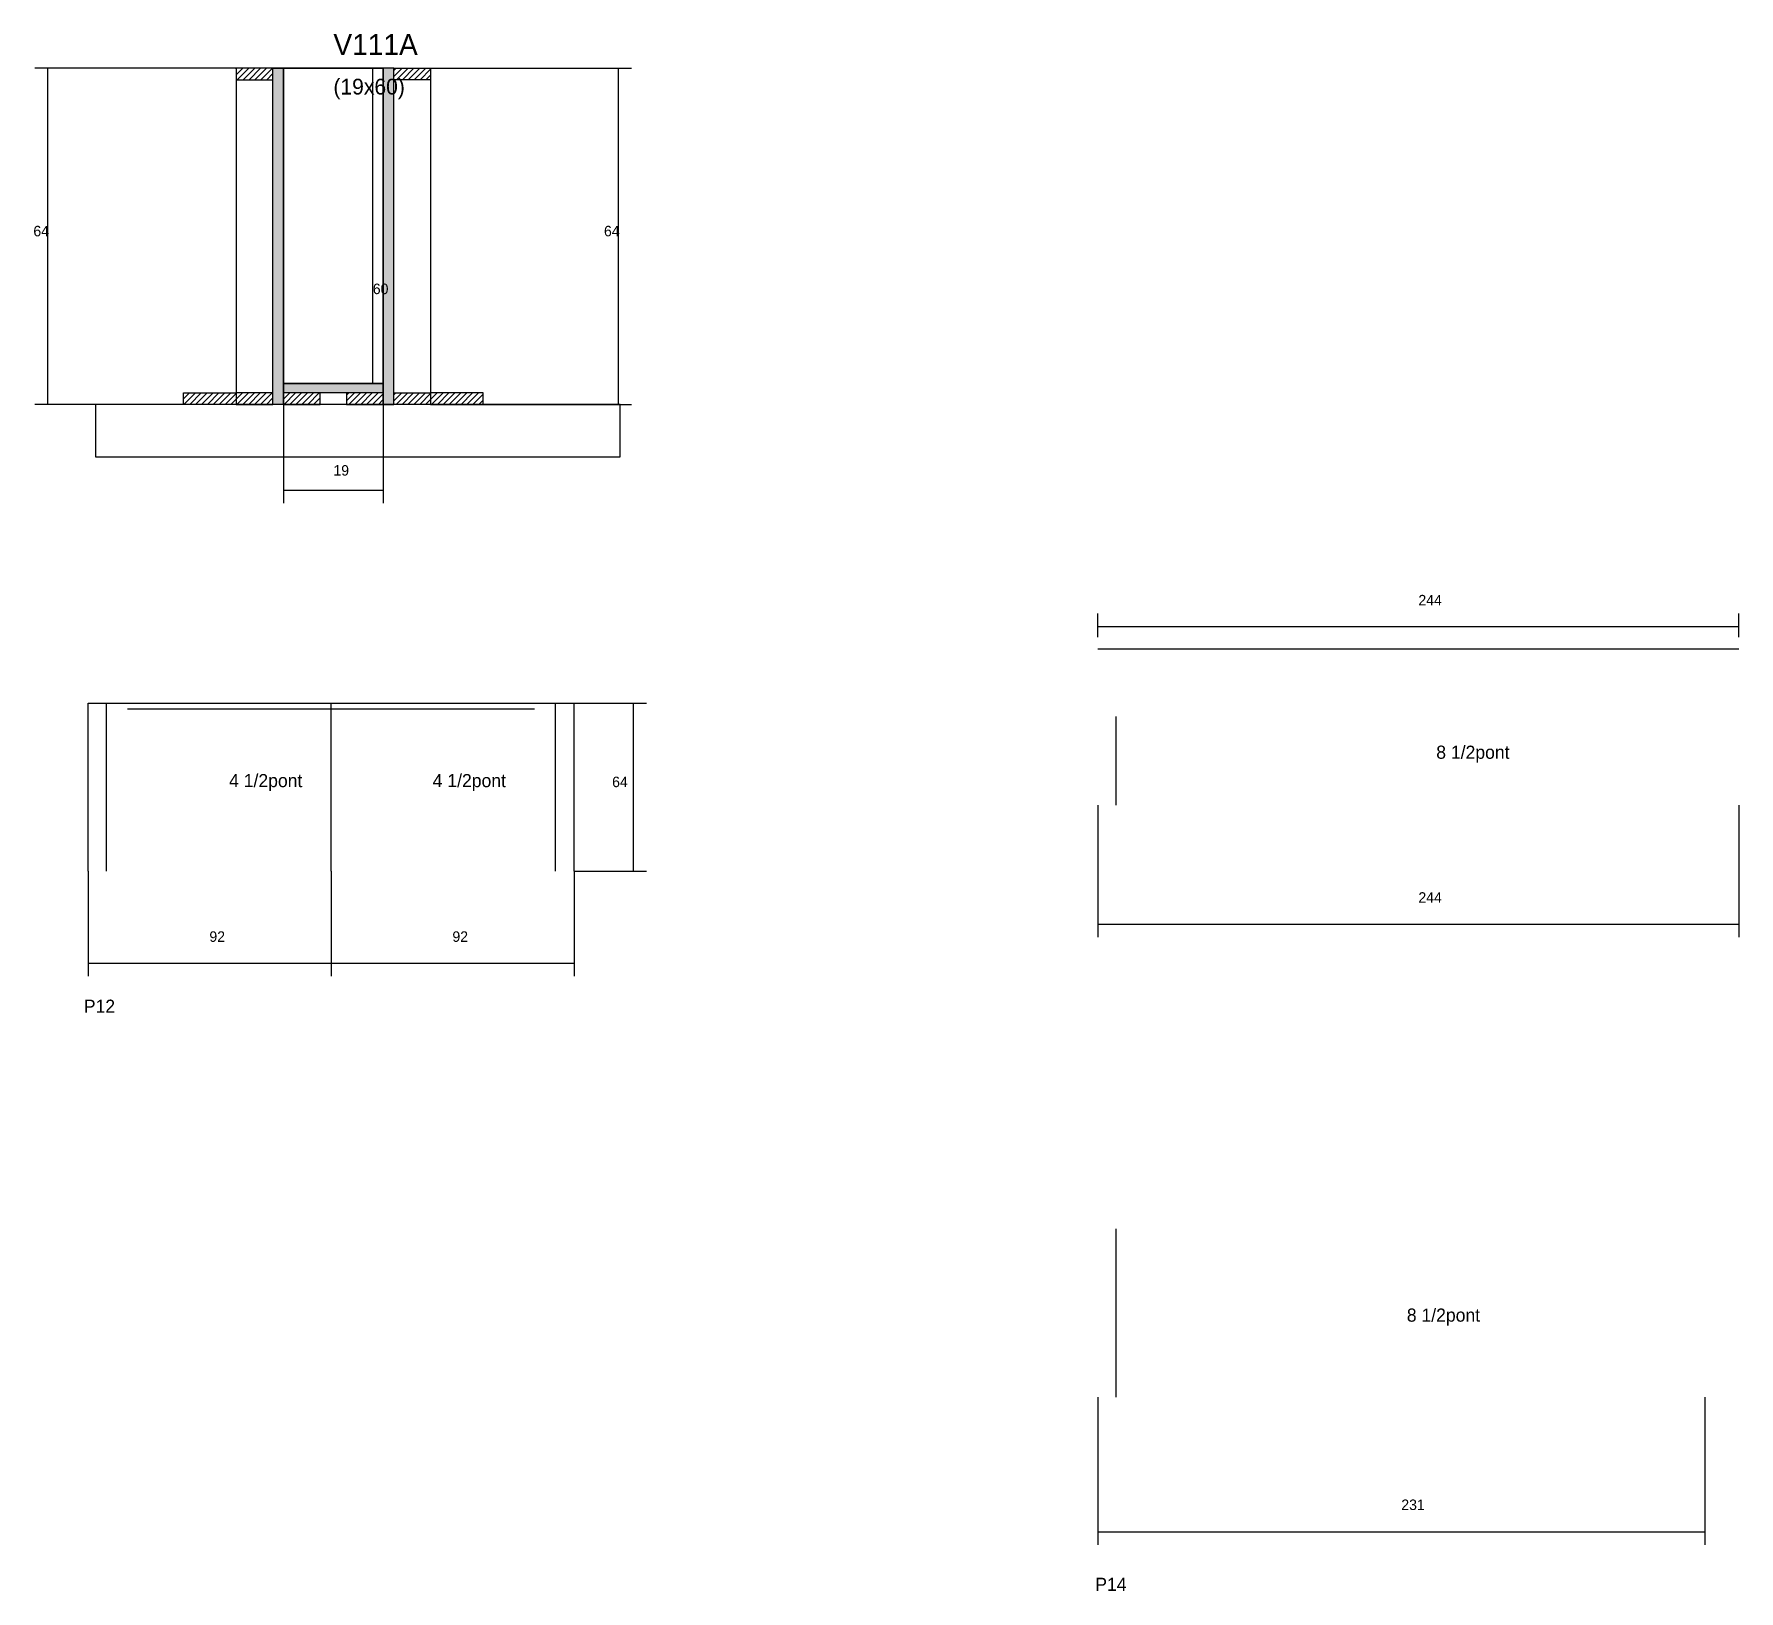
# Model space of a CAD drawing. Header units: metres. Extents: x -2848 to 22762, y -45195 to 1016.
# Drawn here: x -114 to 535, y -20380 to -19787 of the extents above; entities that cross this region are included whole.
import ezdxf

# ---------------------------------------------------------------- set-up
doc = ezdxf.new("R2010")
doc.units = ezdxf.units.M
for name, color, linetype in [('CONCRETO', 251, 'Continuous'), ('COTA', 4, 'Continuous'), ('Cota Seção (2x)', 4, 'Continuous'), ('Hachura', 253, 'Continuous'), ('Madeira', 126, 'Continuous'), ('NOMENCLATURA', 7, 'Continuous'), ('Painéis', 200, 'Continuous'), ('SARR_2.2x7', 40, 'Continuous'), ('SARR_EDITAR', 141, 'Continuous'), ('Texto Seção', 7, 'Continuous')]:
    doc.layers.add(name, color=color, linetype=linetype)

msp = doc.modelspace()

# ---------------------------------------------------------------- texts
at = {"layer": 'COTA'}
for s, p in [('64', (-114.2, -19864)), ('64', (103, -19864)), ('19', (0, -19955.1)), ('244', (413, -20004.5)), ('64', (106.1, -20073.7)), ('244', (413, -20117.7)), ('92', (-47.2, -20132.6)), ('231', (406.5, -20348.9))]:
    msp.add_text(s, height=4, dxfattribs=at).set_placement(p)
at = {"layer": 'Cota Seção (2x)'}
for s, p in [('60', (15, -19886)), ('92', (45.3, -20132.6))]:
    msp.add_text(s, height=4, dxfattribs=at).set_placement(p)
at = {"layer": 'NOMENCLATURA'}
for s, p in [('8 1/2pont', (419.8, -20062.9)), ('4 1/2pont', (-39.7, -20073.7)), ('4 1/2pont', (37.8, -20073.7)), ('P12', (-95, -20159.6)), ('8 1/2pont', (408.6, -20277.2)), ('P14', (290, -20379.7))]:
    msp.add_text(s, height=5, dxfattribs=at).set_placement(p)
at = {"layer": 'Texto Seção'}
for s, height, p in [('V111A', 8, (0, -19795)), ('(19x60)', 6, (0, -19810))]:
    msp.add_text(s, height=height, dxfattribs=at).set_placement(p)

# ---------------------------------------------------------------- hatches: boundary and pattern name
at = {"layer": 'Hachura'}
h = msp.add_hatch(dxfattribs=at)
h.set_pattern_fill('ANSI31', scale=0.5)
h.paths.add_polyline_path([(-23, -19804.4), (-23, -19800), (-23, -19800), (-37, -19800), (-37, -19800), (-37, -19804.4), (-37, -19804.4), (-23, -19804.4)])
h = msp.add_hatch(color=8, dxfattribs=at)
h.dxf.hatch_style = 1
h.paths.add_polyline_path([(-23, -19800), (-19, -19800), (-19, -19800), (-19, -19928), (-19, -19928), (-23, -19928), (-23, -19928), (-23, -19800)])
h = msp.add_hatch(color=8, dxfattribs=at)
h.dxf.hatch_style = 1
h.paths.add_polyline_path([(23, -19800), (19, -19800), (19, -19800), (19, -19928), (19, -19928), (23, -19928), (23, -19928), (23, -19800)])
h = msp.add_hatch(dxfattribs=at)
h.set_pattern_fill('ANSI31', scale=0.5)
h.paths.add_polyline_path([(23, -19804.4), (23, -19800), (23, -19800), (37, -19800), (37, -19800), (37, -19804.4), (37, -19804.4), (23, -19804.4)])
h = msp.add_hatch(color=8, dxfattribs=at)
h.dxf.hatch_style = 1
h.paths.add_polyline_path([(-19, -19923.6), (-19, -19920), (-19, -19920), (19, -19920), (19, -19920), (19, -19923.6), (19, -19923.6), (-19, -19923.6)])
h = msp.add_hatch(dxfattribs=at)
h.set_pattern_fill('ANSI31', scale=0.5)
h.paths.add_polyline_path([(-57, -19928), (-57, -19923.6), (-57, -19923.6), (-37, -19923.6), (-37, -19923.6), (-37, -19928), (-37, -19928), (-57, -19928)])
h = msp.add_hatch(dxfattribs=at)
h.set_pattern_fill('ANSI31', scale=0.5)
h.paths.add_polyline_path([(-23, -19928), (-23, -19923.6), (-23, -19923.6), (-37, -19923.6), (-37, -19923.6), (-37, -19928), (-37, -19928), (-23, -19928)])
h = msp.add_hatch(dxfattribs=at)
h.set_pattern_fill('ANSI31', scale=0.5)
h.paths.add_polyline_path([(-5, -19928), (-5, -19923.6), (-5, -19923.6), (-19, -19923.6), (-19, -19923.6), (-19, -19928), (-19, -19928), (-5, -19928)])
h = msp.add_hatch(dxfattribs=at)
h.set_pattern_fill('ANSI31', scale=0.5)
h.paths.add_polyline_path([(19, -19928), (19, -19923.6), (19, -19923.6), (5, -19923.6), (5, -19923.6), (5, -19928), (5, -19928), (19, -19928)])
h = msp.add_hatch(dxfattribs=at)
h.set_pattern_fill('ANSI31', scale=0.5)
h.paths.add_polyline_path([(23, -19928), (23, -19923.6), (23, -19923.6), (37, -19923.6), (37, -19923.6), (37, -19928), (37, -19928), (23, -19928)])
h = msp.add_hatch(dxfattribs=at)
h.set_pattern_fill('ANSI31', scale=0.5)
h.paths.add_polyline_path([(57, -19928), (57, -19923.6), (57, -19923.6), (37, -19923.6), (37, -19923.6), (37, -19928), (37, -19928), (57, -19928)])

# ---------------------------------------------------------------- linework, layer by layer
at = {"layer": 'CONCRETO'}
for points in [[(-19, -19800), (-19, -19800), (-19, -19800), (-19, -19800), (19, -19800), (19, -19800), (19, -19800), (19, -19920), (-19, -19920), (-19, -19800)], [(-19, -19920), (19, -19920), (19, -19800), (-19, -19800)]]:
    msp.add_lwpolyline(points, close=True, dxfattribs=at)
at = {"layer": 'COTA'}
for p, q in [((-19, -19800), (-113.7, -19800)), ((-108.7, -19928), (-108.7, -19800)), ((37, -19800), (113.5, -19800)), ((108.5, -19928), (108.5, -19800)), ((-57, -19928), (-113.7, -19928)), ((-19, -19923.6), (-19, -19965.6)), ((19, -19923.6), (19, -19965.6)), ((57, -19928), (113.5, -19928)), ((-19, -19960.6), (19, -19960.6)), ((291, -20016.6), (291, -20007.6)), ((291, -20012.6), (535, -20012.6)), ((535, -20016.6), (535, -20007.6)), ((91.6, -20041.7), (119.2, -20041.7)), ((114.2, -20105.7), (114.2, -20041.7)), ((291, -20080.6), (291, -20130.8)), ((535, -20080.6), (535, -20130.8)), ((-93.4, -20105.7), (-93.4, -20145.7)), ((-0.9, -20105.7), (-0.9, -20145.7)), ((91.6, -20105.7), (119.2, -20105.7)), ((291, -20125.8), (535, -20125.8)), ((-93.4, -20140.7), (-0.9, -20140.7)), ((291, -20305.9), (291, -20362.2)), ((522, -20305.9), (522, -20362.2)), ((291, -20357.2), (522, -20357.2))]:
    msp.add_line(p, q, dxfattribs=at)
at = {"layer": 'Cota Seção (2x)'}
for p, q in [((19, -19800), (10, -19800)), ((15, -19920), (15, -19800)), ((19, -19920), (10, -19920)), ((-0.9, -20105.7), (-0.9, -20145.7)), ((91.6, -20105.7), (91.6, -20145.7)), ((-0.9, -20140.7), (91.6, -20140.7))]:
    msp.add_line(p, q, dxfattribs=at)
at = {"layer": 'Madeira'}
for points in [[(-23, -19804.4), (-23, -19800), (-37, -19800), (-37, -19804.4)], [(-23, -19800), (-37, -19800), (-37, -19928), (-23, -19928)], [(23, -19804.4), (23, -19800), (37, -19800), (37, -19804.4)], [(23, -19800), (37, -19800), (37, -19928), (23, -19928)], [(-90.5, -19948), (109.1, -19948), (109.1, -19928), (-90.5, -19928)], [(-57, -19928), (-57, -19923.6), (-37, -19923.6), (-37, -19928)], [(-23, -19928), (-23, -19923.6), (-37, -19923.6), (-37, -19928)], [(-5, -19928), (-5, -19923.6), (-19, -19923.6), (-19, -19928)], [(19, -19928), (19, -19923.6), (5, -19923.6), (5, -19928)], [(23, -19928), (23, -19923.6), (37, -19923.6), (37, -19928)], [(57, -19928), (57, -19923.6), (37, -19923.6), (37, -19928)]]:
    msp.add_lwpolyline(points, close=True, dxfattribs=at)
at = {"layer": 'Painéis'}
for p, q in [((-19, -19928), (-19, -19800)), ((19, -19928), (19, -19800)), ((-19, -19920), (19, -19920)), ((-19, -19923.6), (-19, -19920)), ((19, -19923.6), (19, -19920)), ((-93.4, -20041.7), (91.6, -20041.7)), ((-93.4, -20105.7), (-93.4, -20041.7)), ((-0.9, -20105.7), (-0.9, -20041.7)), ((91.6, -20105.7), (91.6, -20041.7))]:
    msp.add_line(p, q, dxfattribs=at)
for points in [[(-23, -19800), (-19, -19800), (-19, -19928), (-23, -19928)], [(23, -19800), (19, -19800), (19, -19928), (23, -19928)], [(-19, -19923.6), (-19, -19920), (19, -19920), (19, -19923.6)]]:
    msp.add_lwpolyline(points, close=True, dxfattribs=at)
at = {"layer": 'SARR_2.2x7'}
for p, q in [((-86.4, -20105.7), (-86.4, -20041.7)), ((-78.4, -20043.9), (-0.9, -20043.9)), ((-0.9, -20043.9), (76.6, -20043.9)), ((84.6, -20105.7), (84.6, -20041.7)), ((298, -20080.6), (298, -20046.8)), ((298, -20305.9), (298, -20241.9))]:
    msp.add_line(p, q, dxfattribs=at)
at = {"layer": 'SARR_EDITAR'}
msp.add_line((291, -20021.1), (535, -20021.1), dxfattribs=at)

msp.set_redraw_order([(e.dxf.handle, doc.entitydb.next_handle()) for e in msp.query("TEXT MTEXT ATTDEF DIMENSION ARC_DIMENSION")])  # texts and dimensions are drawn at this point

doc.saveas('drawing.dxf')
